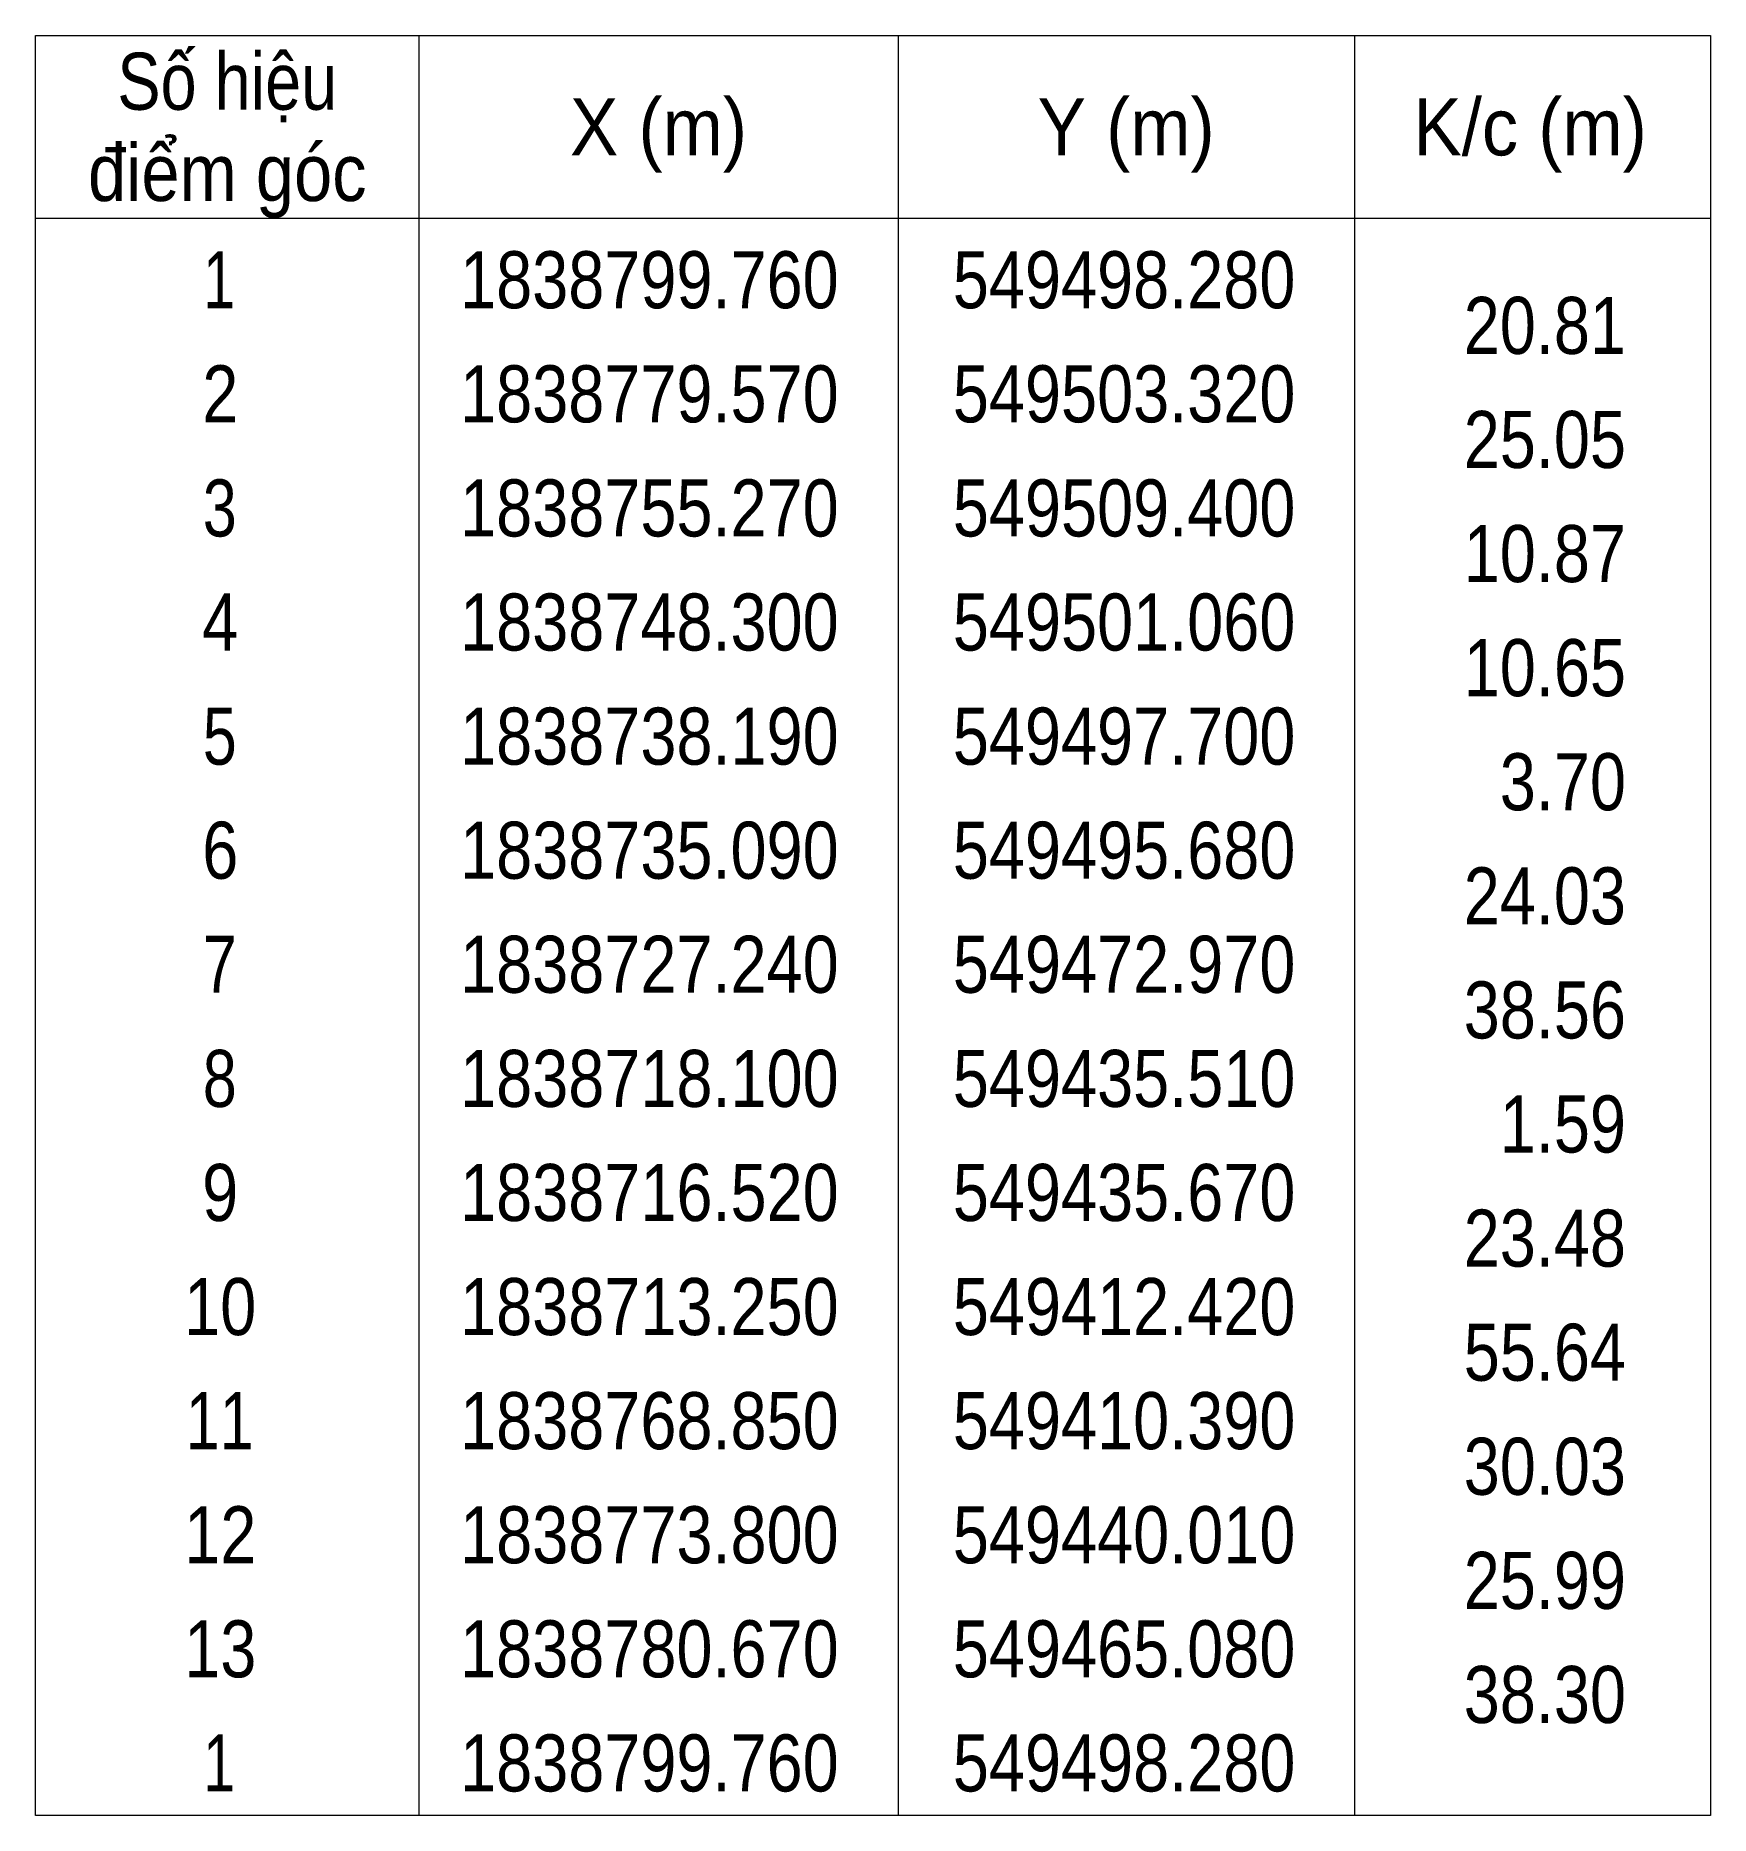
# Model space of a CAD drawing. Header units: metres. Extents: x 548880 to 549811, y 1838610 to 1838895.
# Drawn here: x 549737.2 to 549810.6, y 1838715.8 to 1838793.8 of the extents above; entities that cross this region are included whole.
import ezdxf
from ezdxf.enums import TextEntityAlignment as Align

# ---------------------------------------------------------------- set-up
doc = ezdxf.new("R2010")
doc.units = ezdxf.units.M
doc.layers.add('63', color=7, linetype='Continuous', lineweight=13)

msp = doc.modelspace()

# ---------------------------------------------------------------- texts
at = {"layer": '63'}
for s, width, p in [('Số hiệu', 0.85, (549745.55, 1838790.59)), ('X (m)', 0.95, (549764.45, 1838788.59)), ('Y (m)', 0.95, (549784.945, 1838788.59)), ('K/c (m)', 0.95, (549802.65, 1838788.59)), ('điểm góc', 0.9, (549745.55, 1838786.59)), (' 1', 0.75, (549744.845, 1838781.89)), ('1838799.760', 0.85, (549764.05, 1838781.89)), ('549498.280', 0.85, (549784.855, 1838781.89)), (' 2', 0.85, (549744.85, 1838776.89)), ('1838779.570', 0.85, (549764.05, 1838776.89)), ('549503.320', 0.85, (549784.855, 1838776.89)), (' 3', 0.8, (549744.85, 1838771.89)), ('1838755.270', 0.85, (549764.05, 1838771.89)), ('549509.400', 0.85, (549784.855, 1838771.89)), (' 4', 0.85, (549744.845, 1838766.89)), ('1838748.300', 0.85, (549764.05, 1838766.89)), ('549501.060', 0.85, (549784.855, 1838766.89)), (' 5', 0.8, (549744.85, 1838761.89)), ('1838738.190', 0.85, (549764.05, 1838761.89)), ('549497.700', 0.85, (549784.855, 1838761.89)), (' 6', 0.85, (549744.85, 1838756.89)), ('1838735.090', 0.85, (549764.05, 1838756.89)), ('549495.680', 0.85, (549784.855, 1838756.89)), (' 7', 0.8, (549744.85, 1838751.89)), ('1838727.240', 0.85, (549764.05, 1838751.89)), ('549472.970', 0.85, (549784.855, 1838751.89)), (' 8', 0.8, (549744.85, 1838746.89)), ('1838718.100', 0.85, (549764.05, 1838746.89)), ('549435.510', 0.85, (549784.855, 1838746.89)), (' 9', 0.85, (549744.845, 1838741.89)), ('1838716.520', 0.85, (549764.05, 1838741.89)), ('549435.670', 0.85, (549784.855, 1838741.89)), (' 10', 0.85, (549744.845, 1838736.89)), ('1838713.250', 0.85, (549764.05, 1838736.89)), ('549412.420', 0.85, (549784.855, 1838736.89)), (' 11', 0.8, (549744.845, 1838731.89)), ('1838768.850', 0.85, (549764.05, 1838731.89)), ('549410.390', 0.85, (549784.855, 1838731.89)), (' 12', 0.85, (549744.85, 1838726.89)), ('1838773.800', 0.85, (549764.05, 1838726.89)), ('549440.010', 0.85, (549784.855, 1838726.89)), (' 13', 0.85, (549744.85, 1838721.89)), ('1838780.670', 0.85, (549764.05, 1838721.89)), ('549465.080', 0.85, (549784.855, 1838721.89)), (' 1', 0.75, (549744.845, 1838716.89)), ('1838799.760', 0.85, (549764.05, 1838716.89)), ('549498.280', 0.85, (549784.855, 1838716.89))]:
    msp.add_text(s, height=2.5, dxfattribs=dict(at, width=width)).set_placement(p, align=Align.CENTER)
at = {"layer": '63', "width": 0.85}
for s, p in [('20.81', (549806.85, 1838779.89)), ('25.05', (549806.85, 1838774.89)), ('10.87', (549806.85, 1838769.89)), ('10.65', (549806.85, 1838764.89)), ('3.70', (549806.85, 1838759.89)), ('24.03', (549806.85, 1838754.89)), ('38.56', (549806.85, 1838749.89)), ('1.59', (549806.85, 1838744.89)), ('23.48', (549806.85, 1838739.89)), ('55.64', (549806.85, 1838734.89)), ('30.03', (549806.85, 1838729.89)), ('25.99', (549806.85, 1838724.89)), ('38.30', (549806.85, 1838719.89))]:
    msp.add_text(s, height=2.5, dxfattribs=at).set_placement(p, align=Align.RIGHT)

# ---------------------------------------------------------------- linework, layer by layer
at = {"layer": '63'}
for p, q in [((549753.95, 1838793.84), (549753.95, 1838715.84)), ((549774.95, 1838793.84), (549774.95, 1838715.84)), ((549794.95, 1838793.84), (549794.95, 1838715.84)), ((549737.15, 1838785.84), (549810.55, 1838785.84))]:
    msp.add_line(p, q, dxfattribs=at)
msp.add_lwpolyline([(549737.15, 1838793.84), (549810.55, 1838793.84), (549810.55, 1838715.84), (549737.15, 1838715.84)], close=True, dxfattribs=at)

msp.set_redraw_order([(e.dxf.handle, doc.entitydb.next_handle()) for e in msp.query("TEXT MTEXT ATTDEF DIMENSION ARC_DIMENSION")])  # texts and dimensions are drawn at this point

doc.saveas('drawing.dxf')
